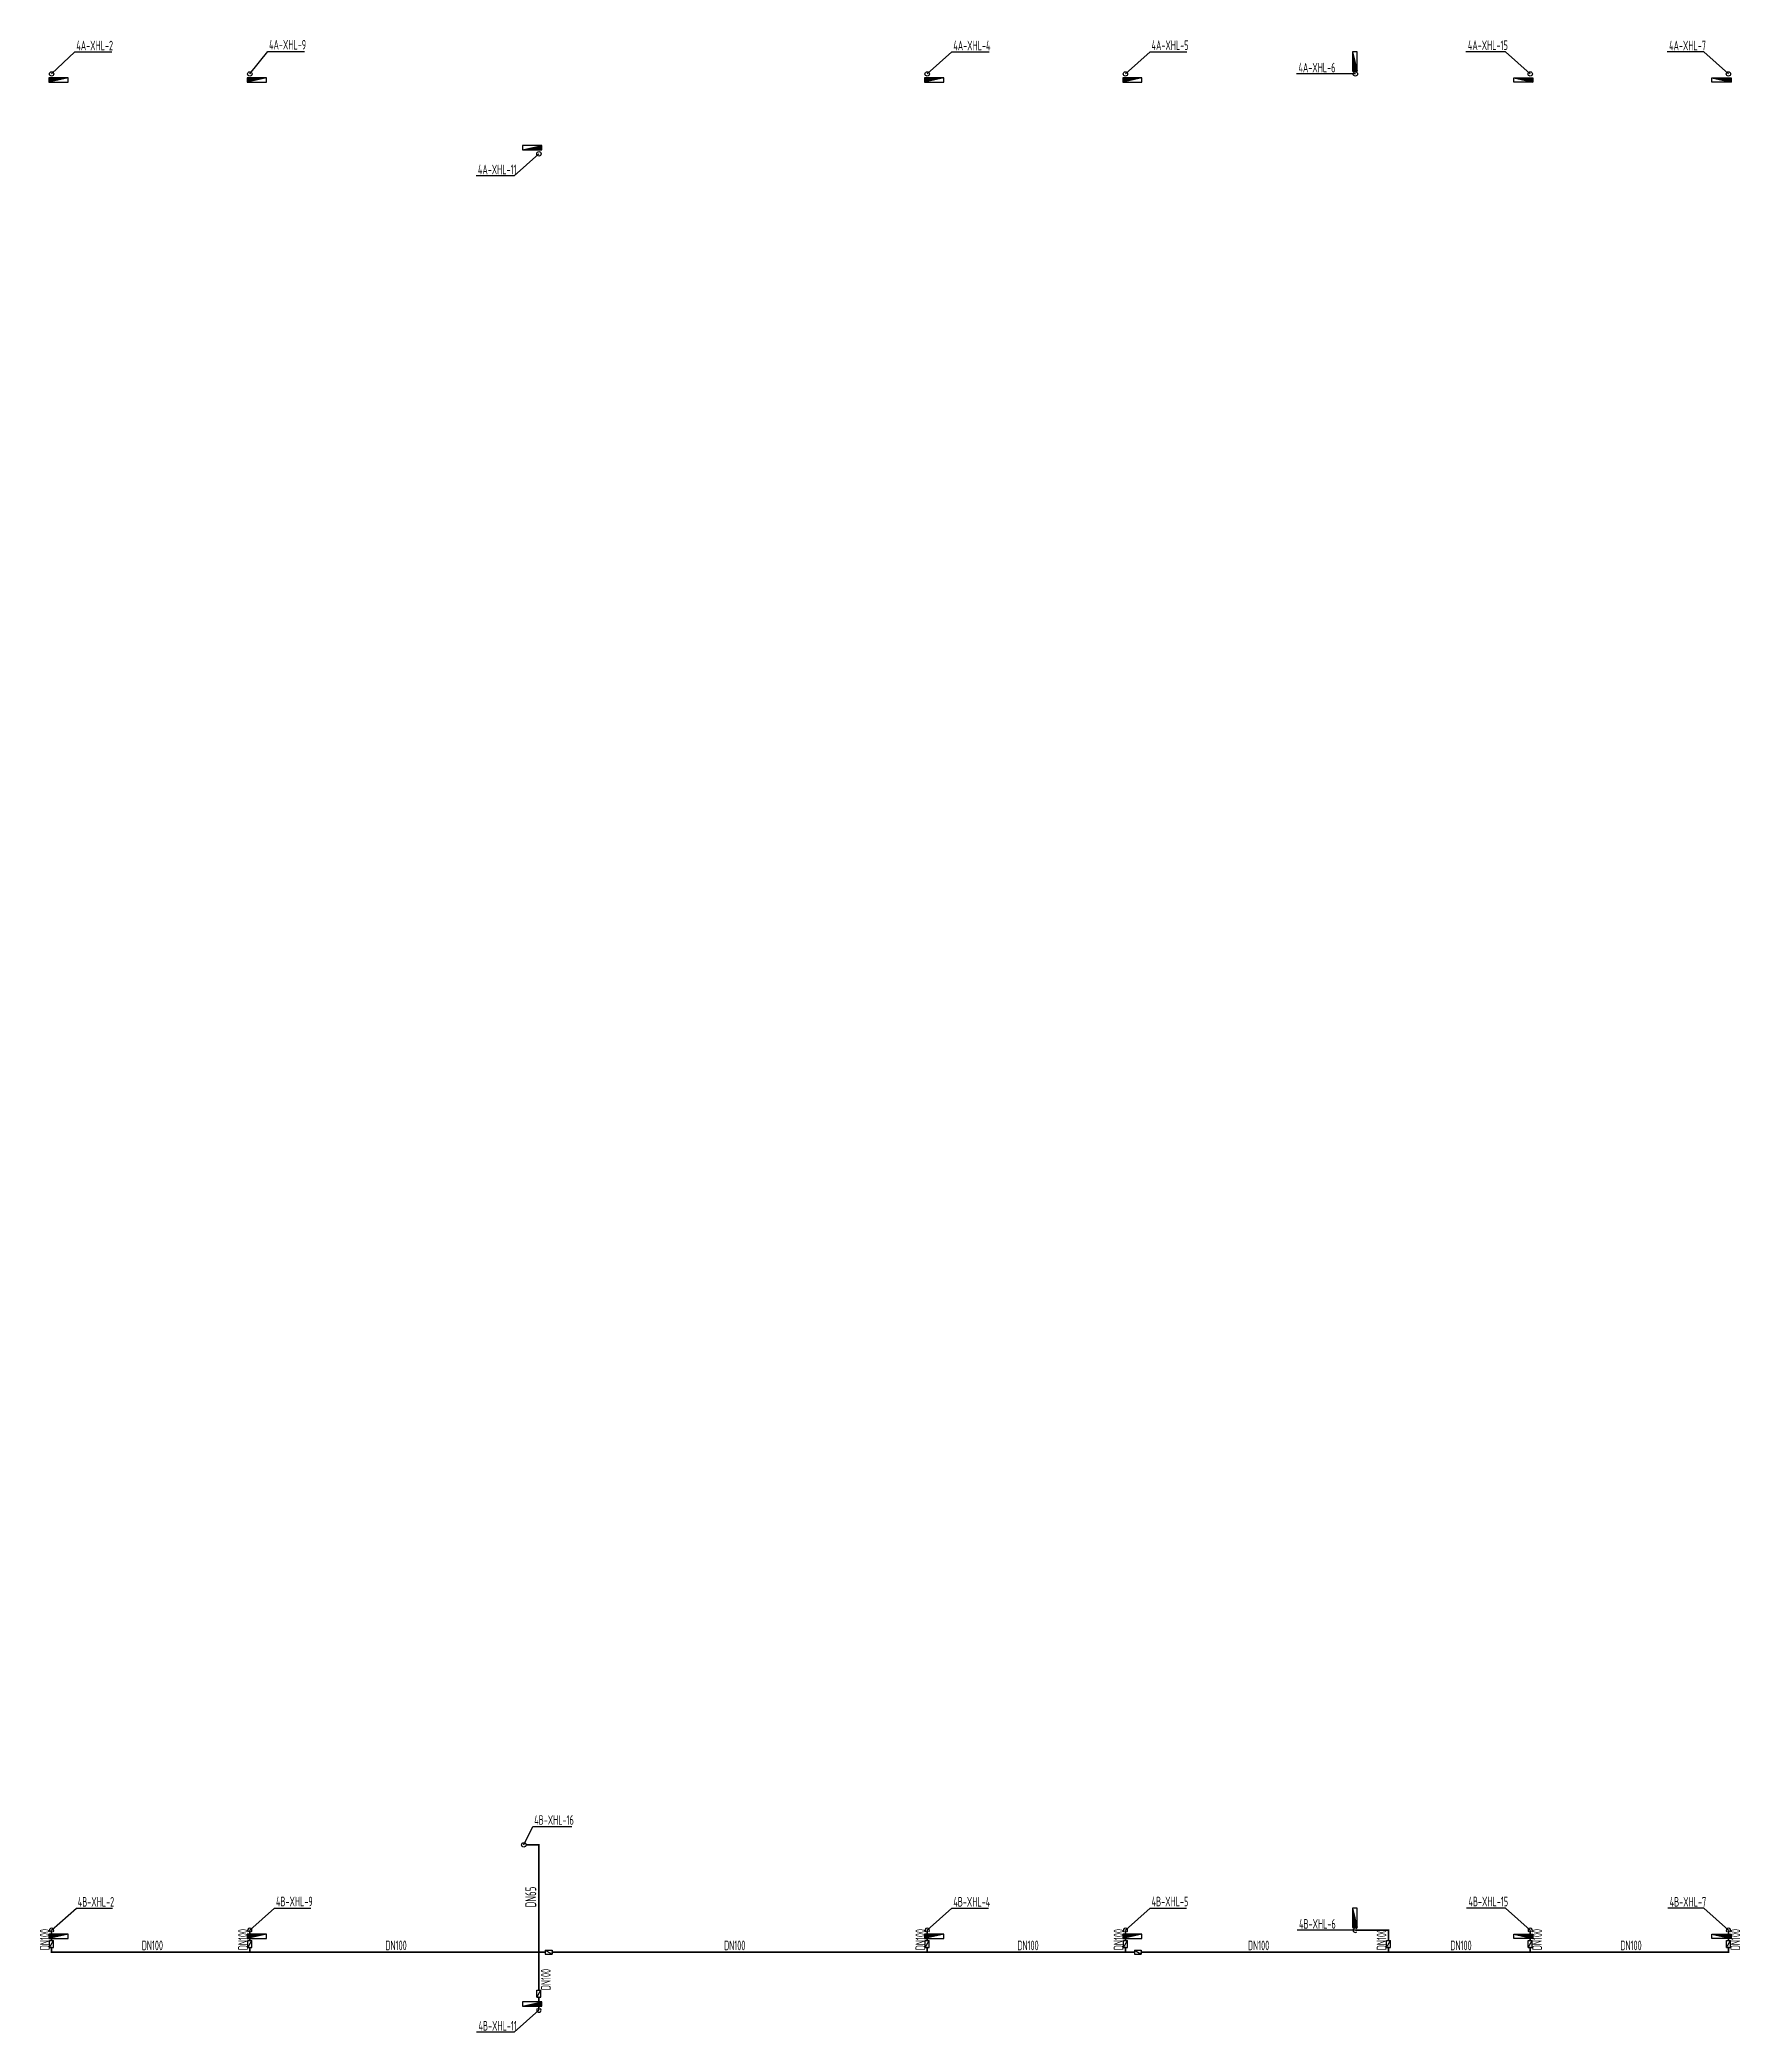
# Model space of a CAD drawing. Header units: millimetres. Extents: x -69218 to 1159344, y 1846 to 130422.
# Drawn here: x 662998 to 724749, y 29722 to 102061 of the extents above; entities that cross this region are included whole.
import ezdxf

# ---------------------------------------------------------------- set-up
doc = ezdxf.new("R2010")
doc.units = ezdxf.units.MM
doc.header["$LTSCALE"] = 1000
doc.layers.get('0').update_dxf_attribs({"linetype": 'CONTINUOUS'})
for name, color, linetype in [('DIM_消防', 3, 'CONTINUOUS'), ('EQUIP_消火栓', 7, 'CONTINUOUS'), ('PIPE-消防', 1, 'CONTINUOUS'), ('TEXT_消防', 7, 'CONTINUOUS'), ('VALVE_消防', 7, 'CONTINUOUS'), ('VPIPE-消防', 1, 'CONTINUOUS')]:
    doc.layers.add(name, color=color, linetype=linetype)
doc.styles.add('_TWT_PIPEDN', font='GBENOR', dxfattribs={"width": 0.7, "height": 3.5, "bigfont": 'GBCBIG'})
doc.styles.add('_TWT_SERIAL', font='GBENOR', dxfattribs={"width": 0.7, "height": 3.5, "bigfont": 'GBCBIG'})
doc.styles.get("Standard").update_dxf_attribs({"font": 'GBENOR', "bigfont": 'GBCBIG'})

msp = doc.modelspace()

# ---------------------------------------------------------------- texts
at = {"layer": 'DIM_消防', "color": 7, "style": '_TWT_SERIAL', "width": 0.7}
for s, p in [('4A-XHL-2', (664324, 101678)), ('4A-XHL-9', (671324, 101710)), ('4A-XHL-4', (696174, 101678)), ('4A-XHL-5', (703374, 101690)), ('4A-XHL-15', (714861, 101690)), ('4A-XHL-7', (722169, 101678)), ('4A-XHL-6', (708709, 100878)), ('4A-XHL-11', (678909, 97178)), ('4B-XHL-16', (680952, 37250)), ('4B-XHL-2', (664375, 34278)), ('4B-XHL-9', (671575, 34292)), ('4B-XHL-4', (696174, 34278)), ('4B-XHL-5', (703375, 34290)), ('4B-XHL-15', (714881, 34290)), ('4B-XHL-7', (722189, 34278)), ('4B-XHL-6', (708729, 33478)), ('4B-XHL-11', (678929, 29778))]:
    msp.add_text(s, height=350, dxfattribs=at).set_placement(p)
at = {"layer": 'TEXT_消防', "style": '_TWT_PIPEDN', "width": 0.7}
for s, height, p in [('DN65', 400, (681024, 34252)), ('DN100', 350, (663349, 32695)), ('DN100', 350, (670549, 32695)), ('DN100', 350, (695149, 32695)), ('DN100', 350, (702349, 32695)), ('DN100', 350, (711899, 32695)), ('DN100', 350, (717549, 32695)), ('DN100', 350, (724749, 32695)), ('DN100', 350, (681549, 31245))]:
    msp.add_text(s, height=height, rotation=90, dxfattribs=at).set_placement(p)
for p in [(666697, 32697), (675547, 32697), (687847, 32697), (698497, 32697), (706872, 32697), (714222, 32697), (720397, 32697)]:
    msp.add_text('DN100', height=350, dxfattribs=at).set_placement(p)

# ---------------------------------------------------------------- blocks, each defined once
blk = doc.blocks.new('$TwtSys$00000434')
for p, q in [((-0.5, 0.5), (-0.5, -0.5)), ((-0.5, -0.5), (0.5, 0.5)), ((0.5, 0.5), (-0.5, 0.5)), ((0.5, -0.5), (0.5, 0.5)), ((-0.5, -0.5), (0.5, -0.5))]:
    blk.add_line(p, q)
blk.add_solid([(0.5, -0.5), (0.5, 0.5), (-0.5, -0.5)])
blk = doc.blocks.new('$VALVE$00000316')
for p, q in [((-125, 72), (125, -72)), ((-125, 72), (-125, -72)), ((-125, 72), (125, 72)), ((125, 72), (125, -72)), ((-125, -72), (125, -72))]:
    blk.add_line(p, q)
at = {"const_width": 21.1}
blk.add_lwpolyline([(-11, 0, 1), (11, 0, 1)], format="xyb", close=True, dxfattribs=at)
for p in [(-125, 0), (125, 0)]:
    blk.add_point(p)
at = {"color": 7, "flags": 9}
for tag in ['XSIZE', 'YSIZE']:
    blk.add_attdef(tag, (0, 0), '', height=0.5, dxfattribs=at)

# ---------------------------------------------------------------- hatches: boundary and pattern name
at = {"layer": 'PIPE-消防'}
for points in [[(681124, 36522), (681154, 36522), (681154, 36552)], [(681124, 36522), (681124, 36552), (681154, 36552)], [(711974, 33422), (712004, 33422), (712004, 33452)], [(711974, 33422), (711974, 33452), (712004, 33452)], [(663424, 32622), (663394, 32622), (663394, 32592)], [(663424, 32622), (663424, 32592), (663394, 32592)], [(724324, 32622), (724354, 32622), (724354, 32592)], [(724324, 32622), (724324, 32592), (724354, 32592)]]:
    msp.add_hatch(color=256, dxfattribs=at).paths.add_polyline_path(points)

# ---------------------------------------------------------------- linework, layer by layer
at = {"layer": 'DIM_消防'}
for p, q in [((663424, 100822), (664274, 101622)), ((664274, 101622), (665611, 101622)), ((670624, 100822), (671274, 101640)), ((671274, 101640), (672613, 101640)), ((695224, 100822), (696124, 101622)), ((696124, 101622), (697469, 101622)), ((702424, 100822), (703324, 101622)), ((703324, 101622), (704657, 101622)), ((716224, 101622), (714791, 101622)), ((717124, 100822), (716224, 101622)), ((723424, 101622), (722099, 101622)), ((724324, 100822), (723424, 101622)), ((709974, 100822), (708639, 100822)), ((710774, 100822), (709974, 100822)), ((681124, 97922), (680224, 97122)), ((680224, 97122), (678839, 97122)), ((680574, 36522), (680904, 37195)), ((680904, 37195), (682318, 37195)), ((663424, 33422), (664324, 34222)), ((664324, 34222), (665641, 34222)), ((670624, 33422), (671524, 34222)), ((671524, 34222), (672843, 34222)), ((695224, 33422), (696124, 34222)), ((696124, 34222), (697449, 34222)), ((702424, 33422), (703324, 34222)), ((703324, 34222), (704637, 34222)), ((716224, 34222), (714811, 34222)), ((717124, 33422), (716224, 34222)), ((723424, 34222), (722119, 34222)), ((724324, 33422), (723424, 34222)), ((709974, 33422), (708659, 33422)), ((710774, 33422), (709974, 33422)), ((681124, 30522), (680224, 29722)), ((680224, 29722), (678859, 29722))]:
    msp.add_line(p, q, dxfattribs=at)
at = {"layer": 'PIPE-消防', "const_width": 60}
for points in [[(681124, 36522), (680654, 36522)], [(681124, 32622), (681124, 36522)], [(663424, 33422), (663424, 33047)], [(670624, 33422), (670624, 33047)], [(695224, 33422), (695224, 33047)], [(702424, 33422), (702424, 33047)], [(711974, 33422), (710774, 33422)], [(711974, 33422), (711974, 33047)], [(717124, 33422), (717124, 33047)], [(724324, 33422), (724324, 33047)], [(663424, 32797), (663424, 32622)], [(663424, 32622), (670624, 32622)], [(670624, 32797), (670624, 32622)], [(670624, 32622), (681124, 32622)], [(681124, 31247), (681124, 32622)], [(681124, 32622), (681349, 32622)], [(681599, 32622), (695224, 32622)], [(695224, 32797), (695224, 32622)], [(695224, 32622), (702424, 32622)], [(702424, 32797), (702424, 32622)], [(702424, 32622), (702749, 32622)], [(702999, 32622), (711974, 32622)], [(711974, 32797), (711974, 32622)], [(711974, 32622), (717124, 32622)], [(717124, 32797), (717124, 32622)], [(717124, 32622), (724324, 32622)], [(724324, 32797), (724324, 32622)], [(681124, 30522), (681124, 30997)]]:
    msp.add_lwpolyline(points, dxfattribs=at)
at = {"layer": 'VPIPE-消防'}
for centre in [(663424, 100822), (670624, 100822), (695224, 100822), (702424, 100822), (710774, 100822), (717124, 100822), (724324, 100822), (681124, 97922), (680574, 36522)]:
    msp.add_circle(centre, 80, dxfattribs=at)
for centre, start, end in [((663424, 33422), 315, 225), ((670624, 33422), 315, 225), ((695224, 33422), 315, 225), ((702424, 33422), 315, 225), ((710774, 33422), 45, 315), ((717124, 33422), 315, 225), ((724324, 33422), 315, 225), ((681124, 30522), 135, 45)]:
    msp.add_arc(centre, 80, start, end, dxfattribs=at)

# ---------------------------------------------------------------- block references
at = {"layer": 'EQUIP_消火栓', "xscale": 700, "yscale": 160, "zscale": 700}
for p, rotation in [((710754, 101272), 270), ((663674, 100602), 180), ((670874, 100602), 180), ((695474, 100602), 180), ((702674, 100602), 180), ((710754, 33872), 270), ((663674, 33202), 180), ((670874, 33202), 180), ((695474, 33202), 180), ((702674, 33202), 180)]:
    msp.add_blockref('$TwtSys$00000434', p, dxfattribs=dict(at, rotation=rotation))
at = {"layer": 'EQUIP_消火栓', "xscale": 700, "zscale": 700}
for p, yscale in [((716874, 100602), -160), ((724074, 100602), -160), ((680874, 98142), 160), ((716874, 33202), -160), ((724074, 33202), -160), ((680874, 30742), 160)]:
    msp.add_blockref('$TwtSys$00000434', p, dxfattribs=dict(at, yscale=yscale))
at = {"layer": 'VALVE_消防', "xscale": -1, "yscale": -1, "rotation": 270}
for p in [(663424, 32922), (670624, 32922), (695224, 32922), (702424, 32922), (711974, 32922), (717124, 32922), (724324, 32922)]:
    msp.add_blockref('$VALVE$00000316', p, dxfattribs=at)
at = {"layer": 'VALVE_消防'}
for p in [(681474, 32622), (702874, 32622)]:
    msp.add_blockref('$VALVE$00000316', p, dxfattribs=at)
at = {"layer": 'VALVE_消防', "rotation": 90}
msp.add_blockref('$VALVE$00000316', (681124, 31122), dxfattribs=at)

msp.set_redraw_order([(e.dxf.handle, doc.entitydb.next_handle()) for e in msp.query("TEXT MTEXT ATTDEF DIMENSION ARC_DIMENSION")])  # texts and dimensions are drawn at this point

doc.saveas('drawing.dxf')
